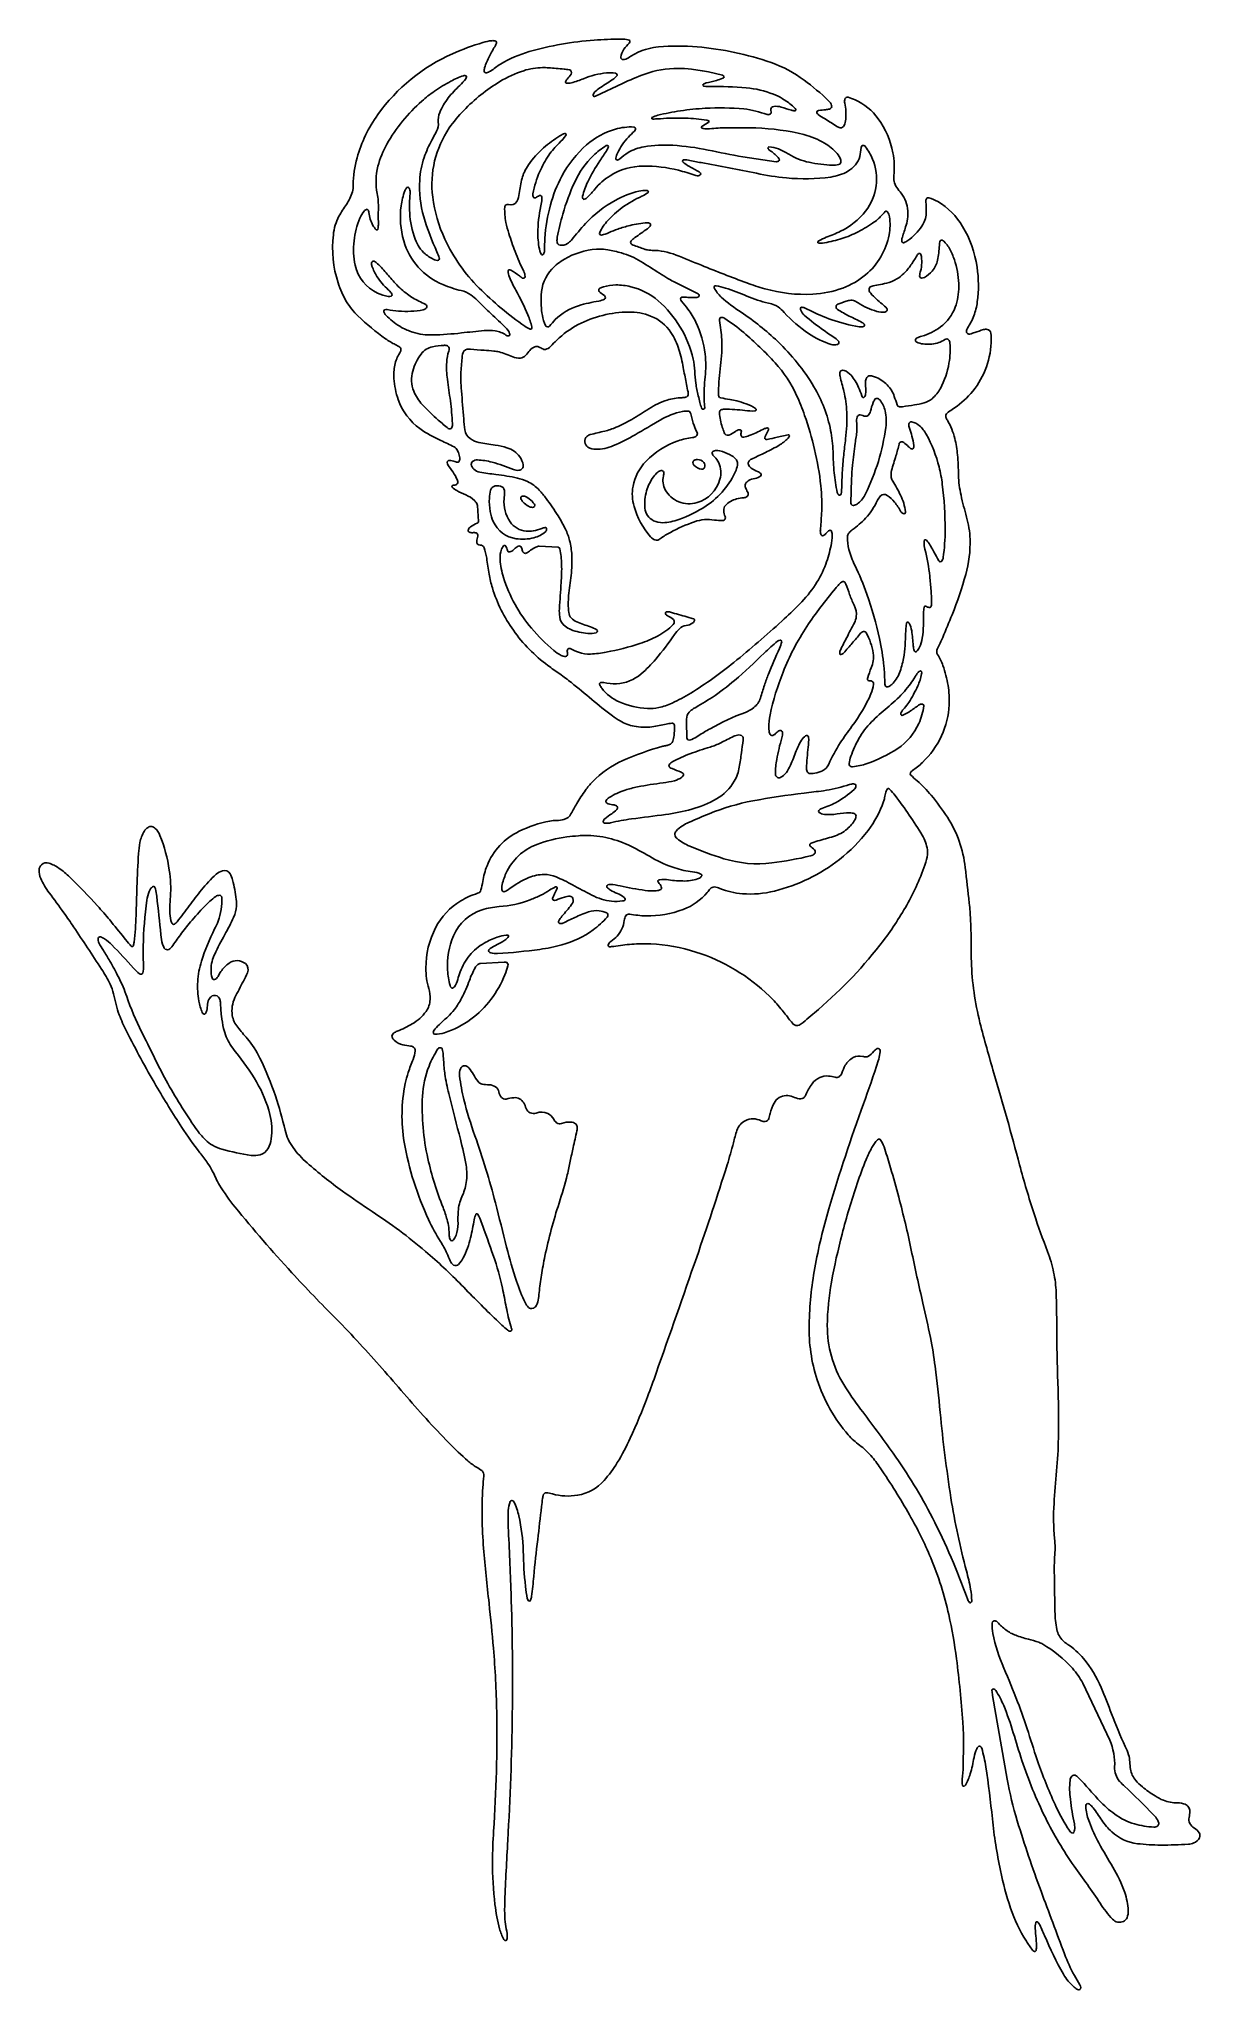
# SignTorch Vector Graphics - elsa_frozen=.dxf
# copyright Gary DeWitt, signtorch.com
# Model space of a CAD drawing. Extents: x 0 to 4.92, y 0 to 8.28.
import ezdxf

# ---------------------------------------------------------------- set-up
doc = ezdxf.new("R2010")
doc.units = 0
doc.layers.get('0').update_dxf_attribs({"linetype": 'CONTINUOUS'})

msp = doc.modelspace()

# ---------------------------------------------------------------- linework, layer by layer
for points in [[(1.9155, 8.14, -0.072406), (1.8987, 8.1327, -0.444963), (1.8892, 8.1387, -0.115475), (1.8902, 8.154, -0.048667), (1.9109, 8.2037, -0.012831), (1.9367, 8.2492, 0.111231), (1.9408, 8.2616, 0.340949), (1.9374, 8.267, 0.118781), (1.9209, 8.269, 0.043935), (1.883, 8.2611, 0.030507), (1.7547, 8.2137, 0.134917), (1.4377, 7.9555, 0.085009), (1.3493, 7.7723, 0.071635), (1.3334, 7.6567, -0.06816), (1.3296, 7.6277, -0.090661), (1.3041, 7.5744, 0.036622), (1.2729, 7.5242, 0.092857), (1.2489, 7.4453, 0.104696), (1.2688, 7.2421, 0.058397), (1.3051, 7.1614, 0.06746), (1.3531, 7.1014, 0.034862), (1.4705, 7.0041, 0.043697), (1.5118, 6.9796, -0.039782), (1.5309, 6.9685, -0.297379), (1.5355, 6.9572, -0.095851), (1.5303, 6.9443, 0.095743), (1.5096, 6.8928, 0.063809), (1.5058, 6.836, 0.068764), (1.524, 6.7465, 0.153651), (1.6161, 6.6233, 0.053891), (1.705, 6.5728, -0.019115), (1.7613, 6.5458, -0.109046), (1.7698, 6.5386, -0.072954), (1.7793, 6.5215, -0.060844), (1.7848, 6.4989, -0.125786), (1.783, 6.4857, -0.267999), (1.7778, 6.4816, -0.135716), (1.7646, 6.4833, 0.100303), (1.7404, 6.4882, 0.200772), (1.7338, 6.4855, 0.230566), (1.7318, 6.4795, 0.1368), (1.7397, 6.4609, -0.021462), (1.7618, 6.4305, -0.071668), (1.7769, 6.3987, -0.267887), (1.7746, 6.389, -0.25346), (1.7602, 6.3841, 0.287055), (1.7527, 6.381, 0.358273), (1.7531, 6.3749, 0.080383), (1.7722, 6.3602, 0.029117), (1.8112, 6.3419, -0.100594), (1.8472, 6.3184, -0.058278), (1.8568, 6.3063, -0.08582), (1.8608, 6.2966), (1.8648, 6.2286, -0.218244), (1.8594, 6.2224, 0.038439), (1.8308, 6.2066, 0.135185), (1.8214, 6.1959, 0.397675), (1.825, 6.1845, 0.167533), (1.8397, 6.1818, -0.113478), (1.8546, 6.1807, -0.413548), (1.8617, 6.1674, 0.046937), (1.857, 6.1445, 0.450587), (1.871, 6.1291, -0.137763), (1.882, 6.1262, -0.182555), (1.8886, 6.118, -0.040339), (1.8992, 6.0735, 0.00056), (1.9098, 6.0061, 0.035459), (1.9234, 5.9472, 0.08106), (2.0124, 5.7676, 0.077747), (2.1588, 5.6186, 0.008012), (2.2089, 5.5826, -0.016945), (2.2584, 5.5458, -0.007036), (2.3448, 5.4746, 0.014162), (2.4322, 5.4048, 0.032109), (2.4653, 5.383, 0.079174), (2.5248, 5.3607, 0.086838), (2.6002, 5.3585, 0.017347), (2.6607, 5.3695, -0.025314), (2.6841, 5.3734, -0.316331), (2.6941, 5.368, -0.117154), (2.6958, 5.3605, -0.022545), (2.6937, 5.3214, -0.061185), (2.6882, 5.2968, -0.208811), (2.6751, 5.2829, -0.064446), (2.6606, 5.2787, 0.030682), (2.6458, 5.2756, 0.037083), (2.476, 5.2148, 0.097643), (2.3478, 5.1246, 0.03413), (2.3183, 5.0893, 0.023181), (2.2812, 5.0326, 0.0092), (2.2567, 4.9893, -0.200309), (2.2267, 4.9652, -0.076189), (2.1968, 4.9613, 0.05531), (2.1668, 4.9586, 0.061731), (2.0365, 4.915, 0.190548), (1.9007, 4.7686, 0.052854), (1.8826, 4.7023, -0.027552), (1.8747, 4.6662, -0.256761), (1.8608, 4.652, 0.062857), (1.7892, 4.6199, 0.137404), (1.6828, 4.506, 0.121001), (1.6413, 4.3347, 0.06756), (1.6533, 4.2481, -0.07511), (1.6591, 4.2014, -0.152039), (1.642, 4.1511, -0.101152), (1.5836, 4.0979, -0.042986), (1.52, 4.0671, 0.079707), (1.5046, 4.0582, 0.127331), (1.4985, 4.0499, 0.167178), (1.4981, 4.042, 0.134901), (1.5064, 4.0285, 0.135175), (1.5436, 4.0089, 0.035087), (1.5768, 4.0041, -0.217329), (1.5927, 3.9953, -0.192984), (1.5958, 3.9835, -0.061534), (1.5868, 3.9476, 0.010585), (1.5666, 3.8917, 0.030604), (1.5538, 3.8446, 0.093663), (1.5496, 3.5969, 0.066968), (1.6528, 3.2676, 0.030673), (1.7034, 3.1748, -0.029895), (1.7307, 3.1249, -0.019384), (1.7445, 3.0923, 0.169452), (1.7591, 3.0749, 0.353501), (1.7799, 3.0779, 0.06514), (1.7992, 3.1051, 0.06658), (1.8311, 3.191, 0.011455), (1.8464, 3.2673, -0.054561), (1.8533, 3.2907, -0.335623), (1.8571, 3.2929, -0.240223), (1.8623, 3.2895, -0.041752), (1.8763, 3.2586, -0.001006), (1.9277, 3.1134, -0.032297), (1.9658, 2.9776, -0.00612), (1.982, 2.8962, 0.027895), (2.0018, 2.8156, -0.015925), (2.0053, 2.8028, -0.570048), (1.9965, 2.7943, -0.110039), (1.9882, 2.7987, -0.015761), (1.9406, 2.842, -0.007236), (1.7925, 2.99, 0.023617), (1.6396, 3.1331, 0.031661), (1.413, 3.3024, -0.011687), (1.2874, 3.3887, -0.024446), (1.1377, 3.5083, -0.053512), (1.0784, 3.5731, -0.100845), (1.0442, 3.6471, 0.021785), (1.0031, 3.7926, 0.034286), (0.9374, 3.9533, 0.060759), (0.8838, 4.0356, -0.000873), (0.8433, 4.084, -0.134842), (0.8205, 4.134, -0.154526), (0.8317, 4.2099, -0.010713), (0.8673, 4.279, 0.020655), (0.8851, 4.3153, 0.337865), (0.8758, 4.3536, 0.336096), (0.8071, 4.3559, 0.092118), (0.7718, 4.3196, 0.035703), (0.7622, 4.3027, -0.124578), (0.7497, 4.2877, -0.525091), (0.7349, 4.2929, -0.131616), (0.7346, 4.3633, -0.046794), (0.7457, 4.3936, -0.016126), (0.7886, 4.4768, 0.017706), (0.8261, 4.55, 0.097202), (0.838, 4.598, 0.040786), (0.8371, 4.6261, 0.035441), (0.8218, 4.7087, 0.065973), (0.8111, 4.7349, 0.345921), (0.7794, 4.7478, 0.113952), (0.7521, 4.7326, 0.038981), (0.6898, 4.667, 0.014718), (0.6378, 4.599, -0.014117), (0.586, 4.5309, -0.075828), (0.5755, 4.5214, -0.385901), (0.5664, 4.5227, -0.123004), (0.5598, 4.5366, -0.047367), (0.5558, 4.5756, -0.020209), (0.5578, 4.6366, 0.056211), (0.5534, 4.7499, 0.055997), (0.5135, 4.8979, 0.105367), (0.4938, 4.9276, 0.160749), (0.4787, 4.935, 0.174967), (0.4635, 4.9318, 0.119184), (0.4468, 4.9149, 0.089476), (0.4288, 4.8676, 0.029363), (0.4228, 4.8206, 0.009786), (0.4161, 4.6785, -0.000896), (0.4124, 4.5573, -0.022048), (0.4039, 4.4445, -0.025995), (0.4012, 4.4295, -0.496756), (0.3949, 4.4266, -0.094462), (0.3872, 4.433, -0.002766), (0.3618, 4.4636, -0.000321), (0.3004, 4.5388, 0.013531), (0.2488, 4.5986, 0.014641), (0.1311, 4.7205, 0.04135), (0.0848, 4.7588, 0.070185), (0.043, 4.7799, 0.281007), (0.0106, 4.7727, 0.190924), (0.0009, 4.7513, 0.119414), (0.0078, 4.7152, 0.054082), (0.0438, 4.6544, -0.005583), (0.1065, 4.5688, -0.007309), (0.1475, 4.5096, -0.003759), (0.2658, 4.3306, -0.030937), (0.3021, 4.2665, -0.051657), (0.3172, 4.225, -0.008726), (0.3276, 4.1804, 0.041163), (0.3408, 4.1366, 0.02226), (0.3717, 4.0676, 0.015796), (0.4968, 3.8366, 0.012526), (0.6064, 3.6591, 0.01982), (0.6828, 3.5516, -0.009), (0.7158, 3.5072, -0.037576), (0.7353, 3.4753, -0.010692), (0.7502, 3.4444, 0.030613), (0.7663, 3.4141, 0.032779), (0.8321, 3.3212, 0.015368), (1.0729, 3.0427, 0.01027), (1.2604, 2.8469, -0.011075), (1.3613, 2.7413, -0.008354), (1.5484, 2.5295, 0.016699), (1.7389, 2.3209, 0.018406), (1.8195, 2.2442, 0.045497), (1.8558, 2.2176, -0.016605), (1.8784, 2.2029, -0.18202), (1.8858, 2.1922, -0.08555), (1.8867, 2.1801, 0.009575), (1.8828, 2.1316, 0.037168), (1.8863, 1.8733, 0.004877), (1.9092, 1.6398, -0.005247), (1.9277, 1.4498, -0.017599), (1.9416, 1.1809, -0.020878), (1.9285, 0.6731, 0.015185), (1.9238, 0.5461, 0.031842), (1.9343, 0.3624, 0.033023), (1.9538, 0.2594, 0.061199), (1.9717, 0.2138, 0.330325), (1.9808, 0.2096, 0.279891), (1.985, 0.2135, 0.093132), (1.9865, 0.2297, 0.027547), (1.9805, 0.2696, -0.044209), (1.9758, 0.3096, -0.017057), (1.9762, 0.3777, -0.004527), (1.9887, 0.6338, 0.011254), (2.0078, 1.1708, 0.011791), (2.0024, 1.6837, 0.004042), (1.9905, 1.9636, -0.027696), (1.9909, 2.0336, -0.069825), (1.9985, 2.0713, -0.332404), (2.006, 2.0763, -0.272028), (2.0146, 2.0706, -0.058834), (2.0358, 2.0105, -0.049491), (2.0541, 1.8616, 0.0204), (2.0637, 1.7119, 0.023489), (2.0715, 1.6611, 0.120526), (2.0758, 1.6519, 0.567394), (2.0854, 1.6532, 0.06779), (2.0898, 1.6696, 0.009654), (2.099, 1.7539, -0.008135), (2.1156, 1.9106, 0.003272), (2.1317, 2.0504, -0.009477), (2.1362, 2.0853, -0.030521), (2.1392, 2.0998, -0.354227), (2.1516, 2.1086, -0.053344), (2.178, 2.1042, 0.111212), (2.285, 2.0987, 0.169796), (2.3969, 2.1608, 0.045981), (2.4529, 2.2367, 0.028332), (2.508, 2.3408, 0.017539), (2.5813, 2.5162, 0.005492), (2.6177, 2.6162, 0.00112), (2.7898, 3.1086, 0.007566), (2.919, 3.5, 0.013787), (2.9455, 3.5935, -0.014702), (2.9605, 3.6462, -0.2035), (2.996, 3.6875, -0.239949), (3.0633, 3.6868, 0.143679), (3.0799, 3.6835, 0.309463), (3.0963, 3.697, 0.015006), (3.1018, 3.7186, -0.065861), (3.1178, 3.7622, -0.27407), (3.1693, 3.7939, -0.102855), (3.1973, 3.7885, 0.058766), (3.2248, 3.7807, 0.105061), (3.2372, 3.7814, 0.142451), (3.2452, 3.7862, 0.089838), (3.2523, 3.7974, -0.067196), (3.2789, 3.8438, -0.118478), (3.3113, 3.87, -0.130681), (3.3485, 3.8769, -0.056885), (3.3776, 3.8714, 0.234554), (3.3934, 3.8739, 0.155422), (3.4052, 3.8896, -0.042701), (3.42, 3.9227, -0.150292), (3.4537, 3.9552, -0.175339), (3.4939, 3.9601, 0.057554), (3.509, 3.9584, 0.1219), (3.5161, 3.9602, 0.113513), (3.5412, 3.982, -0.133153), (3.5552, 3.9933, -0.522121), (3.5673, 3.9858, -0.047417), (3.5668, 3.9722, -0.046381), (3.5598, 3.9414, -0.007585), (3.4969, 3.7591, 0.01492), (3.3503, 3.3132, 0.027191), (3.2907, 3.0625, 0.03908), (3.2665, 2.8228, 0.084077), (3.3007, 2.5885, 0.050416), (3.3549, 2.4649, 0.050383), (3.4328, 2.3546, 0.057006), (3.4808, 2.3107, -0.059048), (3.5286, 2.2666, -0.02801), (3.5685, 2.2142, -0.019259), (3.6922, 2.0156, -0.029898), (3.7826, 1.8325, -0.045829), (3.8589, 1.592, -0.02153), (3.8916, 1.4044, -0.015199), (3.9183, 1.136, -0.012476), (3.9214, 1.0649, -0.014478), (3.9208, 1.0036, 0.008666), (3.9196, 0.9486, -0.032409), (3.9158, 0.8936, 0.082796), (3.9166, 0.8682, 0.3702), (3.9217, 0.8642, 0.255108), (3.9295, 0.8689, 0.060829), (3.9498, 0.9163, 0.030363), (3.9658, 0.9864, -0.069481), (3.9773, 1.0233, -0.121858), (3.9858, 1.0337, -0.308703), (3.9915, 1.034, -0.18329), (3.9984, 1.0249, -0.03587), (4.016, 0.9466, -0.012088), (4.0438, 0.7261, 0.026337), (4.0779, 0.5065, 0.027893), (4.1207, 0.3471, 0.064013), (4.1878, 0.2066, 0.017041), (4.2141, 0.1689, 0.102363), (4.2198, 0.1638, 0.511358), (4.229, 0.1679, 0.053228), (4.2308, 0.1866, 0.028187), (4.2279, 0.2291, -0.036839), (4.2257, 0.2715, -0.054581), (4.2275, 0.285, -0.471756), (4.2342, 0.2882, -0.163017), (4.2411, 0.2817, -0.026608), (4.2652, 0.2302, 0.034531), (4.3451, 0.0666, 0.088139), (4.3912, 0.0116, 0.024013), (4.4049, 0.0013, 0.669836), (4.4183, 0.0101, 0.086992), (4.4142, 0.0209, -0.009294), (4.3914, 0.0609, -0.035545), (4.3496, 0.1524, -0.000015), (4.2501, 0.4189, -0.015739), (4.1493, 0.717, -0.027097), (4.1058, 0.8946), (4.0448, 1.2496, -0.027388), (4.0417, 1.2701, -0.497267), (4.0488, 1.2766, -0.208195), (4.0581, 1.2704, -0.043837), (4.0916, 1.206, -0.026841), (4.1325, 1.0905, 0.008316), (4.169, 0.9735, 0.035), (4.2683, 0.7312, 0.038179), (4.3908, 0.5246, 0.00386), (4.4464, 0.4467, -0.012689), (4.5006, 0.3678, 0.042731), (4.5537, 0.2995, 0.15625), (4.5748, 0.2876, 0.162759), (4.5991, 0.2905, 0.180021), (4.6147, 0.3065, 0.118348), (4.6202, 0.3364, 0.070349), (4.6049, 0.4138, 0.052299), (4.5545, 0.5208, -0.011418), (4.4955, 0.6234, -0.033725), (4.4549, 0.7115, -0.054602), (4.4398, 0.7696, -0.129676), (4.4416, 0.786, -0.306741), (4.4478, 0.7902, -0.167572), (4.4562, 0.7874, -0.06958), (4.4708, 0.7726, -0.013658), (4.5079, 0.7197, 0.060386), (4.5498, 0.6705, 0.157981), (4.6585, 0.6204, 0.02933), (4.7578, 0.6145, 0.016425), (4.875, 0.6182, 0.080211), (4.8985, 0.6236, 0.180571), (4.9216, 0.6448, 0.266051), (4.9205, 0.6668, 0.117627), (4.9003, 0.6863, -0.133244), (4.8808, 0.7064, -0.197601), (4.8777, 0.7321, 0.070954), (4.8811, 0.7576, 0.145161), (4.8756, 0.7757, 0.150977), (4.8614, 0.7873, 0.10031), (4.8292, 0.7933, -0.099306), (4.7692, 0.8044, -0.047346), (4.7334, 0.8228, -0.028727), (4.6797, 0.8617, -0.040149), (4.6517, 0.8886, -0.148103), (4.6296, 0.9366, -0.018375), (4.6265, 0.9672, 0.056975), (4.6211, 0.9975, 0.038513), (4.6075, 1.0327, -0.023664), (4.549, 1.1718, 0.013456), (4.505, 1.2825, 0.071263), (4.4302, 1.4053, 0.075545), (4.3611, 1.4673, -0.046457), (4.3429, 1.4817, -0.155364), (4.3172, 1.5292, -0.040553), (4.309, 1.6047, -0.004532), (4.3078, 1.674, 0.003081), (4.3068, 1.7434, -0.007891), (4.3065, 1.8101, -0.020641), (4.3078, 1.8356, 0.04779), (4.3076, 1.9152, -0.040625), (4.3052, 2.0629, -0.006842), (4.3161, 2.2016, 0.019299), (4.3236, 2.3404, 0.012449), (4.3212, 2.577, -0.0081), (4.3168, 2.8136, 0.008088), (4.3141, 2.9576, 0.043435), (4.3036, 3.0442, 0.039548), (4.2777, 3.1318, -0.012411), (4.2208, 3.2916, -0.014608), (4.1591, 3.5002, 0.007384), (4.0501, 3.8892, -0.009597), (3.9912, 4.1032, -0.055198), (3.9548, 4.3625, -0.007192), (3.9532, 4.4685, 0.01977), (3.949, 4.5745, 0.007074), (3.9457, 4.6104, 0.001673), (3.9288, 4.7616, 0.057182), (3.9029, 4.873, 0.057648), (3.8527, 4.9747, 0.030036), (3.7844, 5.0678, 0.040737), (3.7248, 5.1287, -0.009904), (3.6977, 5.1532, -0.312711), (3.6958, 5.1625, -0.1495), (3.7044, 5.1729, 0.045291), (3.7468, 5.2066, 0.094055), (3.8283, 5.3206, 0.097326), (3.8604, 5.4522, 0.05099), (3.8558, 5.5334, 0.04714), (3.8338, 5.6186, 0.053453), (3.8114, 5.6646, -0.137151), (3.8077, 5.6769, -0.129282), (3.8111, 5.6905, 0.015167), (3.8228, 5.7136, 0.011118), (3.8335, 5.7378, 0.002834), (3.8728, 5.8339, 0.027181), (3.9309, 6.0047, 0.076624), (3.949, 6.1542, 0.061542), (3.9343, 6.2483, -0.013996), (3.9107, 6.3407, -0.049537), (3.9002, 6.4259, 0.01332), (3.8958, 6.5116, 0.042575), (3.8843, 6.5819, 0.071151), (3.8528, 6.6586, -0.057648), (3.8469, 6.6719, -0.295049), (3.8517, 6.6889, -0.041935), (3.8725, 6.7044, 0.073118), (3.9518, 6.7716, 0.084911), (4.013, 6.8709, 0.082825), (4.0388, 6.9876, 0.043666), (4.0374, 7.0281, 0.330017), (4.022, 7.0444, 0.122133), (4.006, 7.0433, 0.005024), (3.9689, 7.0309, -0.011287), (3.9487, 7.0245, -0.5096), (3.9335, 7.0362, -0.146275), (3.938, 7.0499, 0.062312), (3.9649, 7.1011, 0.057273), (3.9799, 7.161, 0.068824), (3.9788, 7.3089, 0.099376), (3.9173, 7.4813, 0.122917), (3.812, 7.5866, 0.07508), (3.7744, 7.6021, 0.305323), (3.7642, 7.5984, 0.190757), (3.761, 7.586, -0.045151), (3.7629, 7.5356, -0.137698), (3.7449, 7.4825, -0.088668), (3.6845, 7.4212, -0.047521), (3.6688, 7.4121, -0.460896), (3.6601, 7.4162, -0.142239), (3.6602, 7.4292, -0.005285), (3.6758, 7.4786, 0.091544), (3.6851, 7.5476, 0.156704), (3.6571, 7.6221, -0.005111), (3.6384, 7.6462, -0.116741), (3.6268, 7.6723, -0.072977), (3.6258, 7.6966, 0.074059), (3.6217, 7.7938, 0.108073), (3.56, 7.9378, 0.133961), (3.4614, 8.0182, 0.03475), (3.432, 8.0289, 0.403594), (3.4184, 8.0216, 0.134251), (3.4175, 8.0045, -0.075195), (3.4222, 7.9364, -0.083653), (3.4153, 7.9092, -0.347225), (3.3978, 7.8999, -0.099429), (3.384, 7.9054, 0.007308), (3.3341, 7.937, -0.006052), (3.3046, 7.9555, -0.196596), (3.2996, 7.9627, -0.442259), (3.3067, 7.9729, -0.011052), (3.3367, 7.976, 0.04517), (3.3533, 7.9789, 0.434867), (3.3617, 7.9947, 0.120223), (3.3491, 8.0143, 0.029243), (3.2454, 8.1017, 0.07727), (3.1057, 8.1759, 0.061998), (2.7917, 8.2429, 0.044478), (2.6284, 8.2425, 0.081306), (2.5416, 8.2199, 0.055472), (2.5011, 8.1964, -0.171391), (2.4769, 8.1889, -0.428265), (2.468, 8.199, -0.138021), (2.4808, 8.2326, -0.039457), (2.5035, 8.2587, 0.22774), (2.5065, 8.2669, 0.252243), (2.5038, 8.2709, 0.090057), (2.4918, 8.2746, 0.032703), (2.4671, 8.276, 0.016642), (2.3557, 8.2714, 0.050598), (2.0795, 8.2224, 0.066166), (1.9578, 8.1697, 0.033248), (1.9366, 8.155, -0.029325)], [(1.8127, 8.1193, -0.328225), (1.8143, 8.1161, -0.113916), (1.8105, 8.1075, -0.045243), (1.7848, 8.0788, 0.039193), (1.7364, 8.0261, 0.069285), (1.7002, 7.9638, 0.121283), (1.6941, 7.9227, -0.145128), (1.6867, 7.8848, -0.004461), (1.6668, 7.8476, 0.04275), (1.6341, 7.7733, 0.067586), (1.6152, 7.6769, 0.085074), (1.6326, 7.5215, 0.039641), (1.6885, 7.3729, -0.034587), (1.6984, 7.3475, -0.495092), (1.6907, 7.3368, -0.112988), (1.6778, 7.3393, -0.077196), (1.6387, 7.3644, -0.121687), (1.596, 7.4263, -0.078903), (1.5728, 7.5389, -0.033774), (1.5745, 7.62, 0.106417), (1.572, 7.6401, 0.148375), (1.5678, 7.646, 0.373862), (1.5611, 7.6455, 0.105982), (1.5526, 7.6322, 0.058127), (1.5363, 7.5681, 0.103524), (1.5474, 7.42, 0.228148), (1.7136, 7.2342, 0.038017), (1.7912, 7.2088, -0.085), (1.8315, 7.1912, -0.058231), (1.86, 7.1674, 0.015837), (1.9091, 7.1189, -0.001541), (1.9736, 7.0585, -0.076808), (1.9943, 7.0319, -0.097558), (1.9975, 7.022, -0.453427), (1.9927, 7.0166, -0.144381), (1.9811, 7.0202, 0.108908), (1.9357, 7.0378, 0.060923), (1.8892, 7.0392, 0.005448), (1.7918, 7.0291, -0.021545), (1.6707, 7.0206, -0.083232), (1.5859, 7.0324, -0.05163), (1.5386, 7.0528, -0.062913), (1.4781, 7.0976, -0.098389), (1.4627, 7.1194, -0.39637), (1.4652, 7.1266, -0.170051), (1.4774, 7.1283, 0.030813), (1.5255, 7.1218, 0.061179), (1.6298, 7.1269, 0.193217), (1.6435, 7.1354, 0.452497), (1.6405, 7.1495, 0.017662), (1.6108, 7.1646, -0.052909), (1.563, 7.1934, -0.043417), (1.5126, 7.239, -0.014689), (1.4728, 7.2843, 0.039882), (1.4308, 7.3276, 0.087159), (1.4219, 7.333, 0.484167), (1.4113, 7.3268, 0.122049), (1.4128, 7.3121, 0.056198), (1.434, 7.2691, 0.065436), (1.4819, 7.2123, -0.039786), (1.4946, 7.1987, -0.132037), (1.4978, 7.1912, -0.352424), (1.4942, 7.1849, -0.141519), (1.4817, 7.1839, -0.054533), (1.4368, 7.1982, -0.241438), (1.3415, 7.3163, -0.080493), (1.3368, 7.4196, -0.067683), (1.3616, 7.5165, -0.077458), (1.379, 7.5455, -0.110618), (1.3894, 7.5535, -0.330219), (1.3942, 7.5525, -0.157593), (1.3999, 7.5396, 0.09963), (1.4168, 7.4856, 0.075595), (1.431, 7.4671, 0.391439), (1.4361, 7.467, 0.148469), (1.4377, 7.4696, 0.043898), (1.4394, 7.4796, 0.026456), (1.4399, 7.4952, -0.014005), (1.44, 7.5575, 0.056797), (1.4348, 7.62, -0.112696), (1.4381, 7.7364, -0.066169), (1.4759, 7.8297, -0.082262), (1.6242, 8.0127, -0.031204), (1.6776, 8.0545, -0.025838), (1.7474, 8.0972, -0.042748), (1.8003, 8.1204, -0.206803)], [(2.1366, 8.1547, -0.017753), (2.1612, 8.1539, -0.006604), (2.2272, 8.1486, -0.017077), (2.2488, 8.1459, -0.527841), (2.2574, 8.1275, -0.069654), (2.2405, 8.1062, 0.171754), (2.2338, 8.0931, 0.419226), (2.2373, 8.0886, 0.096015), (2.2587, 8.0903, 0.030142), (2.31, 8.1078, -0.070518), (2.4077, 8.1326, -0.071206), (2.4455, 8.1313, -0.31266), (2.4522, 8.1247, -0.25194), (2.4502, 8.1185, -0.04773), (2.4247, 8.0982, 0.005444), (2.3684, 8.0608, 0.142628), (2.3508, 8.0396, 0.219652), (2.3509, 8.0348, 0.270517), (2.3543, 8.0325, 0.054678), (2.3569, 8.0327, 0.035044), (2.3608, 8.0336), (2.4748, 8.0876, -0.025027), (2.5694, 8.127, -0.086004), (2.7103, 8.1516, -0.029665), (2.7671, 8.1483, -0.022639), (2.8405, 8.1362), (2.8998, 8.1226, -0.161843), (2.9052, 8.1175, -0.278341), (2.905, 8.113, -0.151288), (2.9004, 8.1093, -0.030755), (2.8733, 8.1004, -0.007749), (2.8296, 8.0896, 0.099619), (2.8193, 8.085, 0.194465), (2.8164, 8.0805, 0.295192), (2.8178, 8.0771, 0.128935), (2.8221, 8.0756, 0.024435), (2.8458, 8.0746, -0.022558), (3, 8.0688, -0.073276), (3.1158, 8.0418, -0.043281), (3.1526, 8.0235, -0.033744), (3.1955, 7.9931, -0.07918), (3.2098, 7.9771, -0.380401), (3.209, 7.9721, -0.199265), (3.2057, 7.9711, -0.046562), (3.1914, 7.9739, -0.010179), (3.1486, 7.9873, 0.127352), (3.1169, 7.9896, 0.132744), (3.1074, 7.9851, 0.197544), (3.1042, 7.9786, 0.093297), (3.1054, 7.9671, -0.378863), (3.1005, 7.9566, -0.181916), (3.088, 7.9559, 0.00784), (3.0405, 7.9702, 0.046326), (2.9899, 7.9795, 0.036893), (2.8262, 7.9822, 0.022226), (2.7211, 7.9715, 0.023927), (2.6248, 7.9526, 0.073549), (2.6002, 7.9426, 0.524226), (2.5999, 7.9378, 0.135025), (2.6018, 7.937, 0.039457), (2.6088, 7.9366, 0.015053), (2.6356, 7.9379, -0.029176), (2.7427, 7.9403, -0.026018), (2.8324, 7.9323, -0.124215), (2.8411, 7.9287, -0.373667), (2.8418, 7.9257, -0.125213), (2.8363, 7.9198, -0.036793), (2.8128, 7.9068, 0.447657), (2.8107, 7.8999, 0.229265), (2.8166, 7.8961, 0.054816), (2.8448, 7.8956, -0.019505), (2.9159, 7.8995, -0.011104), (3.0408, 7.8986, -0.053844), (3.2448, 7.8705, -0.07372), (3.3316, 7.8347, -0.077165), (3.3848, 7.7906, -0.103912), (3.4006, 7.7627, -0.185761), (3.3999, 7.7498, -0.233112), (3.3918, 7.7432, -0.067772), (3.3662, 7.7407, -0.040743), (3.2661, 7.753, -0.08978), (3.1808, 7.7874, 0.048744), (3.1365, 7.8095, 0.076177), (3.0964, 7.8183, 0.557636), (3.0922, 7.8123, 0.152649), (3.0998, 7.8034, -0.070609), (3.1356, 7.773, -0.129216), (3.1404, 7.7634, -0.288625), (3.1387, 7.7586, -0.103221), (3.1345, 7.7565, -0.062432), (3.1268, 7.7556), (2.9858, 7.7766, -0.011234), (2.8378, 7.8049, 0.038185), (2.6885, 7.8251, 0.055082), (2.5666, 7.8188, 0.093721), (2.4987, 7.7941, 0.055596), (2.4637, 7.7677, -0.146374), (2.4538, 7.7627, -0.549146), (2.4463, 7.7708, -0.041787), (2.4538, 7.7916, -0.041377), (2.474, 7.8276, -0.040881), (2.5001, 7.8601, -0.014596), (2.5256, 7.8855, 0.155089), (2.53, 7.8934, 0.460866), (2.5227, 7.9028, 0.080589), (2.4448, 7.8936, 0.111096), (2.323, 7.8272, 0.090727), (2.2179, 7.6945, 0.055789), (2.1695, 7.5722, 0.051007), (2.1461, 7.4304, 0.011079), (2.144, 7.377, -0.118876), (2.1406, 7.364, -0.156447), (2.1377, 7.3612, -0.343288), (2.1313, 7.3625, -0.122754), (2.1244, 7.3764, -0.05562), (2.1163, 7.4514, -0.052813), (2.129, 7.5679, 0.034612), (2.1333, 7.5969, 0.068509), (2.1327, 7.6066, 0.47159), (2.1229, 7.6119, 0.065448), (2.1072, 7.6029, -0.459453), (2.0975, 7.605, -0.174577), (2.0952, 7.6198, -0.054952), (2.1244, 7.7134, -0.04615), (2.1628, 7.7831, -0.054398), (2.2066, 7.8345, 0.049686), (2.2349, 7.8672, 0.323649), (2.2349, 7.8745, 0.330023), (2.2306, 7.8758, 0.057287), (2.2098, 7.8656, 0.035746), (2.1408, 7.8141, 0.064047), (2.0771, 7.743, 0.037808), (2.0589, 7.7115, 0.049212), (2.0492, 7.6852, 0.036336), (2.0373, 7.6208, -0.097175), (2.0268, 7.5871, -0.373629), (1.9914, 7.5738, 0.229175), (1.9819, 7.5729, 0.250008), (1.9757, 7.5624, 0.064147), (1.981, 7.498, 0.023125), (1.9934, 7.4507, 0.013995), (2.0197, 7.3744, 0.027255), (2.0564, 7.2906, -0.111101), (2.062, 7.2684, -0.617451), (2.0503, 7.2622, -0.008839), (2.0385, 7.2709, 0.027567), (2.0013, 7.2961, 0.179486), (1.9943, 7.2975, 0.378625), (1.99, 7.2921, 0.088041), (1.9957, 7.2664, 0.027084), (2.0231, 7.21, -0.026633), (2.0739, 7.1053, -0.037999), (2.0908, 7.0548, -0.249839), (2.0888, 7.0465, -0.314239), (2.0836, 7.0453, -0.058298), (2.0608, 7.0576, -0.042478), (1.8673, 7.2197, -0.088724), (1.722, 7.4268, -0.076597), (1.6702, 7.6058, -0.184693), (1.7408, 7.8986, -0.041504), (1.8017, 7.9732, -0.065147), (1.9549, 8.0953, -0.056906), (2.0561, 8.1417, -0.077931)], [(3.4981, 7.8244, -0.170693), (3.5062, 7.8188, -0.058194), (3.5356, 7.767, -0.272055), (3.5063, 7.5461, -0.116158), (3.3994, 7.4603, -0.023004), (3.3395, 7.435, 0.050719), (3.308, 7.4196, 0.049324), (3.3038, 7.4164, 0.61336), (3.3053, 7.4112, 0.079436), (3.3227, 7.4107, 0.042117), (3.3964, 7.4267, 0.039009), (3.4657, 7.454, 0.035853), (3.5358, 7.4946, 0.027812), (3.5571, 7.5109, 0.035249), (3.5721, 7.5258, -0.01024), (3.5887, 7.5438, -0.477155), (3.5987, 7.543, -0.112411), (3.6072, 7.5214, -0.08465), (3.6058, 7.4454, -0.173974), (3.506, 7.2758, -0.085416), (3.4089, 7.2197, -0.075306), (3.2819, 7.1936, -0.082796), (3.0787, 7.2165, -0.019523), (3.0024, 7.2415, -0.007598), (2.8102, 7.3163, 0.001731), (2.7024, 7.3597, 0.09337), (2.6006, 7.3796, -0.036429), (2.5817, 7.3811, -0.048306), (2.5678, 7.3846, -0.001919), (2.5203, 7.4019, -0.152419), (2.5102, 7.4097, -0.377996), (2.5113, 7.4197, -0.024596), (2.528, 7.4335, -0.011946), (2.581, 7.471, 0.093686), (2.5926, 7.4824, 0.176546), (2.5944, 7.4894, 0.249462), (2.5916, 7.4937, 0.140744), (2.5801, 7.4963, 0.047088), (2.5072, 7.485, 0.019323), (2.455, 7.4696, 0.026552), (2.4182, 7.455, -0.059183), (2.3855, 7.4444, -0.309746), (2.3789, 7.4472, -0.260183), (2.3784, 7.4556, -0.070268), (2.4123, 7.5057, -0.054145), (2.4742, 7.5609, -0.046362), (2.5578, 7.6096, 0.046316), (2.5828, 7.6242, 0.287251), (2.5848, 7.6289, 0.353452), (2.5791, 7.6339, 0.069909), (2.5448, 7.6306, 0.06752), (2.4443, 7.5916, 0.080602), (2.3187, 7.4929, 0.015841), (2.2586, 7.4234, -0.080642), (2.2414, 7.408, -0.188752), (2.2103, 7.4019, -0.339929), (2.1975, 7.4159, -0.06964), (2.1987, 7.4359, -0.020075), (2.2221, 7.5334, -0.039541), (2.2726, 7.6694, -0.090391), (2.3518, 7.7816, -0.055398), (2.4056, 7.8238, -0.256752), (2.4134, 7.8242, -0.350197), (2.4152, 7.8204, -0.079647), (2.4089, 7.8048, -0.014776), (2.3789, 7.7586, 0.039175), (2.3276, 7.6701, 0.051738), (2.3057, 7.6092, 0.281499), (2.3096, 7.597, 0.290765), (2.3146, 7.5962, 0.091652), (2.3271, 7.6048, 0.02709), (2.3582, 7.6393, -0.084803), (2.4229, 7.6962, -0.136837), (2.5639, 7.7369, -0.063512), (2.712, 7.7194, -0.025481), (2.7823, 7.698, 0.153443), (2.8007, 7.6972, 0.174772), (2.8057, 7.7007, 0.323773), (2.8056, 7.7072, 0.097381), (2.7996, 7.7127, 0.016752), (2.7587, 7.7358, -0.063554), (2.7308, 7.7551, -0.411429), (2.7304, 7.7612, -0.155637), (2.7333, 7.7629, -0.067365), (2.7408, 7.7636, -0.040487), (2.7545, 7.762, 0.006497), (2.8088, 7.7516, -0.007819), (3.0432, 7.7063, 0.027551), (3.1703, 7.6869, 0.058228), (3.3587, 7.6907, 0.093724), (3.43, 7.7145, 0.094853), (3.4638, 7.743, 0.108988), (3.4811, 7.7775, 0.050559), (3.4867, 7.8154, -0.246146), (3.4916, 7.8238, -0.117713), (3.4943, 7.8247, -0.088536)], [(2.3761, 7.3849, -0.041156), (2.4127, 7.3816, -0.025419), (2.4707, 7.3684, -0.069873), (2.5522, 7.3326, -0.003217), (2.6321, 7.2825, 0.007614), (2.6681, 7.2604, 0.012317), (2.6908, 7.2476), (2.7958, 7.1956, -0.171925), (2.8009, 7.1881, -0.312774), (2.7991, 7.1832, -0.138537), (2.7902, 7.18, -0.03419), (2.7525, 7.18, 0.012081), (2.7285, 7.1811, 0.421678), (2.7214, 7.1741, 0.17408), (2.7252, 7.1637, -0.006377), (2.7528, 7.1296, -0.058061), (2.7863, 7.0753, -0.07864), (2.8254, 6.9392, -0.06011), (2.8256, 6.8424, 0.039105), (2.8218, 6.7456, 0.012619), (2.8239, 6.7126, -0.376297), (2.8188, 6.7056, -0.396806), (2.8098, 6.711, -0.01632), (2.8038, 6.7346, 0.016036), (2.7967, 6.7628, -0.040289), (2.786, 6.8159, -0.018177), (2.7818, 6.8674, 0.045179), (2.7748, 6.9186, 0.159199), (2.6259, 7.166, 0.120082), (2.5102, 7.2254, 0.060166), (2.4471, 7.2327, 0.071426), (2.3941, 7.2249, 0.033659), (2.3797, 7.2195, 0.516877), (2.3768, 7.2046, 0.072958), (2.3958, 7.1898, -0.252265), (2.4028, 7.1787, -0.301156), (2.3993, 7.1726, -0.074904), (2.3748, 7.1646, 0.030611), (2.2892, 7.1448, 0.124897), (2.1903, 7.0857, 0.028683), (2.166, 7.0584, -0.249283), (2.1574, 7.0547, -0.274669), (2.1484, 7.061, -0.063252), (2.1354, 7.1036, -0.052504), (2.1299, 7.189, -0.177987), (2.1758, 7.2999, -0.075599), (2.2288, 7.3424, -0.112044), (2.3648, 7.3846, -0.012708), (2.3694, 7.3849, -0.008857)], [(3.8192, 7.4104, -0.097108), (3.8224, 7.4204, -0.364872), (3.8296, 7.4232, -0.125116), (3.8399, 7.4166, -0.07289), (3.8673, 7.3764, -0.041723), (3.8864, 7.3273, -0.070974), (3.9014, 7.2258, -0.088566), (3.8861, 7.1383, -0.145554), (3.8239, 7.0544, -0.095372), (3.7448, 7.0158, 0.045186), (3.7241, 7.0081, 0.182456), (3.7176, 7.0014, 0.259632), (3.7183, 6.9946, 0.174115), (3.7293, 6.9869, 0.089261), (3.787, 6.9816, 0.130398), (3.8425, 7.0015, -0.370882), (3.8575, 6.9999, -0.170311), (3.8635, 6.9863, -0.062566), (3.8597, 6.9011, -0.07893), (3.8233, 6.794, -0.097297), (3.7879, 6.7501, -0.103548), (3.7544, 6.7322, -0.04124), (3.7128, 6.7236, 0.013552), (3.6624, 6.7161, -0.086575), (3.6497, 6.7161, -0.275139), (3.6395, 6.7248, -0.000557), (3.6278, 6.7596, 0.115795), (3.5974, 6.8087, 0.105221), (3.5442, 6.8433, 0.072863), (3.5265, 6.8473, 0.354305), (3.5079, 6.8345, 0.113982), (3.5061, 6.8023, -0.085952), (3.506, 6.77, -0.112548), (3.5003, 6.7565, -0.389034), (3.4956, 6.7555, -0.182147), (3.4896, 6.763, 0.022587), (3.4763, 6.7984, 0.075172), (3.4443, 6.8499, 0.130538), (3.4153, 6.87, 0.157053), (3.4046, 6.8704, 0.291737), (3.3968, 6.8616, 0.104099), (3.3976, 6.8453, -0.00383), (3.4137, 6.782, -0.050883), (3.4261, 6.6936, -0.039903), (3.4213, 6.5799, 0.001865), (3.4132, 6.5111, 0.015918), (3.4071, 6.4369, 0.005021), (3.4054, 6.3948, -0.003134), (3.4038, 6.3527, -0.180095), (3.3992, 6.3419, -0.385972), (3.3932, 6.3415, -0.172444), (3.3861, 6.3524, -0.036644), (3.3729, 6.4364, -0.013742), (3.3679, 6.5264, 0.042121), (3.3579, 6.6159, 0.08548), (3.2869, 6.8006, 0.068291), (3.1328, 6.9936, 0.044731), (2.978, 7.1166, -0.03793), (2.8938, 7.1816, -0.094689), (2.8645, 7.2203, -0.327512), (2.8658, 7.2276, -0.239112), (2.8718, 7.2294, -0.034056), (2.912, 7.2195, -0.025313), (3.0021, 7.1854, 0.049965), (3.0937, 7.1559, -0.040034), (3.1212, 7.1476, -0.070292), (3.1356, 7.1396, -0.045925), (3.1607, 7.1163, 0.061284), (3.2643, 7.0266, 0.071336), (3.3601, 6.9805, 0.135979), (3.3847, 6.9796, 0.128746), (3.3905, 6.9827, 0.351977), (3.392, 6.9925, 0.110947), (3.3814, 7.0039, -0.002567), (3.3303, 7.0392, -0.025611), (3.2457, 7.105, -0.111469), (3.2309, 7.1251, -0.130077), (3.2296, 7.1337, -0.259705), (3.2322, 7.1375, -0.132095), (3.236, 7.1382, -0.06225), (3.2438, 7.1366, -0.04137), (3.2675, 7.1264, 0.03869), (3.3622, 7.0852, 0.041016), (3.4793, 7.0551, 0.133773), (3.4971, 7.0568, 0.156552), (3.5017, 7.0605, 0.2941), (3.5017, 7.0638, 0.136818), (3.4906, 7.074, 0.004956), (3.4368, 7.1006, -0.035214), (3.3875, 7.1289, -0.183332), (3.3809, 7.1381, -0.388579), (3.3877, 7.151, -0.001634), (3.4243, 7.1639, -0.059449), (3.4433, 7.1681, -0.105001), (3.4543, 7.1669, -0.067944), (3.474, 7.1572, 0.080054), (3.5539, 7.1205, 0.097687), (3.587, 7.1179, 0.273083), (3.5971, 7.1256, 0.268679), (3.5961, 7.1328, 0.066779), (3.5764, 7.152, -0.053465), (3.5276, 7.1972, -0.150359), (3.521, 7.2122, -0.358749), (3.5301, 7.2265, -0.0425), (3.561, 7.2337, 0.022341), (3.5948, 7.2401, 0.079738), (3.6386, 7.2582, 0.057382), (3.6683, 7.2815, 0.046097), (3.6985, 7.3174, 0.025637), (3.723, 7.3569, -0.116069), (3.7308, 7.3655, -0.529954), (3.7409, 7.3616, -0.128869), (3.7388, 7.2916, 0.055335), (3.7351, 7.2709, 0.414624), (3.743, 7.2619, 0.139178), (3.7552, 7.2645, 0.097216), (3.7887, 7.2917, 0.122631), (3.8109, 7.3377, 0.040587), (3.8188, 7.4006, 0.008885), (3.8189, 7.4055, -0.025732)], [(2.5014, 7.1179, -0.095319), (2.5946, 7.1008, -0.157225), (2.6808, 7.0306, -0.068145), (2.7143, 6.9593, -0.032162), (2.7331, 6.8821, 0.004207), (2.7448, 6.8192, 0.008195), (2.7515, 6.7871, -0.041006), (2.7539, 6.7704, -0.376672), (2.7429, 6.7561, -0.042685), (2.727, 6.7545, 0.070389), (2.6642, 6.7443, 0.071324), (2.587, 6.7077, -0.014475), (2.5144, 6.6625, -0.029491), (2.4482, 6.629, -0.042838), (2.3997, 6.6127, 0.000096), (2.3386, 6.5979, 0.122745), (2.3246, 6.5905, 0.504971), (2.3288, 6.5448, 0.136533), (2.3618, 6.5356, 0.102621), (2.437, 6.5511, 0.029578), (2.5289, 6.5975, 0.001387), (2.6349, 6.6594, -0.081012), (2.7294, 6.6961, -0.08582), (2.7551, 6.6971, -0.247395), (2.7628, 6.6916, -0.069361), (2.7665, 6.6806, 0.03789), (2.7787, 6.6359, 0.037443), (2.7914, 6.6072, -0.401289), (2.7867, 6.5905, -0.107487), (2.7718, 6.5855, 0.059931), (2.7107, 6.5714, 0.11146), (2.575, 6.4848, 0.151608), (2.5198, 6.3787, 0.114485), (2.524, 6.2934, 0.111628), (2.5945, 6.1643, 0.107355), (2.6128, 6.1508, 0.207671), (2.625, 6.1507, 0.058209), (2.6358, 6.1568, -0.035759), (2.6781, 6.1833, -0.03707), (2.7809, 6.2283, -0.127208), (2.8648, 6.2356, 0.043982), (2.8997, 6.2329, 0.18851), (2.9075, 6.236, 0.315097), (2.9104, 6.2499, -0.082234), (2.9042, 6.2752, -0.212958), (2.9121, 6.2973, -0.138471), (2.9593, 6.3251, -0.050083), (2.9893, 6.3299, 0.160256), (3.0045, 6.3359, 0.359732), (3.0074, 6.351, -0.019531), (2.9983, 6.3691, -0.139501), (2.9959, 6.3852, -0.175168), (3.0019, 6.3968, -0.148559), (3.0291, 6.41, 0.087657), (3.0577, 6.4199, 0.138149), (3.063, 6.4252, 0.335602), (3.0621, 6.4322, 0.10266), (3.0482, 6.4413, -0.057252), (3.021, 6.456, -0.154061), (3.0094, 6.4711, -0.23167), (3.0108, 6.484, -0.142484), (3.0216, 6.4936, -0.000208), (3.0734, 6.5182, 0.016279), (3.1339, 6.5494, 0.063314), (3.1723, 6.5777, 0.0668), (3.182, 6.5899, 0.575279), (3.1778, 6.5976), (3.1308, 6.5866, -0.02495), (3.0889, 6.5777, -0.144), (3.0814, 6.5787, -0.366084), (3.0783, 6.5849, -0.061687), (3.0824, 6.5955, 0.005181), (3.094, 6.6176, 0.554796), (3.0888, 6.6261, 0.032608), (3.0867, 6.626, 0.038056), (3.0848, 6.6256, 0.0542), (3.0701, 6.6198, -0.026744), (3.0128, 6.5936, -0.051784), (2.9891, 6.587, -0.403256), (2.9778, 6.5947, -0.140286), (2.9788, 6.6084, 0.586356), (2.9699, 6.6187, 0.125204), (2.9542, 6.6112, -0.106856), (2.9256, 6.5962, -0.392898), (2.9064, 6.6061, -0.006495), (2.8985, 6.629, -0.058876), (2.8859, 6.6909, -0.309615), (2.8924, 6.7023, -0.115445), (2.9075, 6.7057, -0.029379), (2.9943, 6.7001, 0.038089), (3.036, 6.6981, 0.270507), (3.0414, 6.7014, 0.388713), (3.0395, 6.7085, 0.055925), (3.0001, 6.7281, 0.020708), (2.9598, 6.7409, 0.029312), (2.9306, 6.7471, -0.008587), (2.8919, 6.7536, -0.231069), (2.8838, 6.7596, -0.102029), (2.8828, 6.7631, -0.021834), (2.8823, 6.7801, -0.030054), (2.8907, 6.8906, 0.043508), (2.8961, 7.0014, 0.029465), (2.8922, 7.0416, -0.01068), (2.8868, 7.0816, -0.085847), (2.8873, 7.0909, -0.336926), (2.8925, 7.0951, -0.153393), (2.9085, 7.0908, -0.035204), (2.9898, 7.0306, -0.031046), (3.122, 6.9024, -0.077036), (3.2135, 6.7642, -0.024309), (3.2476, 6.6794, -0.025308), (3.2898, 6.5343, -0.0313), (3.3162, 6.3809, -0.040829), (3.3193, 6.2615, -0.009448), (3.3142, 6.1927, 0.090689), (3.3157, 6.1755, 0.174844), (3.3198, 6.1697, 0.30912), (3.3278, 6.1696, 0.085076), (3.34, 6.1811, -0.127608), (3.3531, 6.1916, -0.461353), (3.3621, 6.1873, -0.070117), (3.3642, 6.1706, -0.044826), (3.3595, 6.1273, -0.03958), (3.3372, 6.0484, -0.056241), (3.2934, 5.9615, -0.05119), (3.2261, 5.8786, -0.012229), (3.1511, 5.807, -0.013068), (2.9475, 5.6314, -0.03378), (2.7645, 5.5013, -0.029866), (2.6852, 5.459, -0.052733), (2.6287, 5.4399, -0.066498), (2.5815, 5.4358, -0.093178), (2.4611, 5.4641, -0.124299), (2.3876, 5.5216, -0.05445), (2.3784, 5.5367, -0.446231), (2.3822, 5.5457, -0.139787), (2.3956, 5.5464, 0.063622), (2.4492, 5.5413, 0.17266), (2.5543, 5.5826, 0.039462), (2.6161, 5.6455, 0.022166), (2.6956, 5.7496, -0.046857), (2.7168, 5.7746, -0.169762), (2.7448, 5.7878, 0.140478), (2.7735, 5.7993, 0.153374), (2.7802, 5.8089, 0.304136), (2.7784, 5.815, 0.084508), (2.7762, 5.8162, 0.019675), (2.7658, 5.8196, -0.001999), (2.6956, 5.8397, 0.002826), (2.6781, 5.8447, 0.081826), (2.6627, 5.8464, 0.517509), (2.6576, 5.8383, 0.216343), (2.6684, 5.8282, -0.132755), (2.6912, 5.813, -0.390013), (2.6907, 5.7929, -0.082035), (2.6236, 5.7431, -0.038136), (2.5493, 5.7119, -0.034816), (2.4064, 5.675, -0.031068), (2.3396, 5.667, -0.102178), (2.2885, 5.6744, -0.034728), (2.2532, 5.6901, 0.384866), (2.2434, 5.6877, 0.233728), (2.2416, 5.6741, -0.204489), (2.2406, 5.6605, -0.290885), (2.2339, 5.6566, -0.106417), (2.2148, 5.6615, -0.059914), (2.1834, 5.6822, -0.041324), (2.0892, 5.7762, -0.050084), (2.0195, 5.8775, -0.049373), (1.9704, 5.9921, -0.059547), (1.956, 6.0682, -0.106553), (1.9623, 6.1114, -0.082712), (1.9705, 6.1257, -0.552611), (1.9805, 6.1244, -0.045432), (1.9869, 6.1064, 0.405334), (1.9975, 6.1, 0.163348), (2.0137, 6.1098, -0.081496), (2.0281, 6.1222, -0.107522), (2.0378, 6.1255, -0.220214), (2.0428, 6.1239, -0.182224), (2.0493, 6.1109, 0.156801), (2.0551, 6.0975, 0.342845), (2.067, 6.0952, 0.044473), (2.0857, 6.107, -0.04916), (2.1081, 6.1208, -0.091589), (2.1218, 6.1246), (2.2028, 6.1206, -0.260523), (2.209, 6.1136, -0.047592), (2.217, 6.0466, -0.023941), (2.2151, 5.9701, 0.002184), (2.2076, 5.8591, 0.048922), (2.2088, 5.8242, 0.19919), (2.2318, 5.7846, 0.069536), (2.2566, 5.7706, 0.074414), (2.3281, 5.7542, 0.087348), (2.3634, 5.7576, 0.362728), (2.3689, 5.7656, 0.246596), (2.3658, 5.7703, 0.044494), (2.3389, 5.7824, -0.010629), (2.2813, 5.8037, -0.118443), (2.2574, 5.8205, -0.154226), (2.2473, 5.8432, -0.052023), (2.2468, 5.9151, -0.010124), (2.2569, 6.0007, 0.049391), (2.2602, 6.0867, 0.044843), (2.2509, 6.148, 0.053735), (2.2334, 6.1966, 0.026914), (2.2018, 6.2533, 0.019391), (2.151, 6.3275, 0.027295), (2.1223, 6.362, 0.095817), (2.0721, 6.3987, 0.054539), (2.0295, 6.4133, 0.026604), (1.9387, 6.4288, -0.009016), (1.8707, 6.438, -0.157315), (1.8441, 6.4513, -0.167018), (1.8341, 6.4714, -0.275062), (1.8397, 6.4845, -0.169661), (1.8598, 6.4906, -0.055601), (1.9218, 6.481, -0.032967), (2.0123, 6.4499, 0.126159), (2.0361, 6.4465, 0.425779), (2.0538, 6.4692, 0.120854), (2.0398, 6.5036, 0.165808), (1.9853, 6.5422, 0.038741), (1.9346, 6.553, -0.017535), (1.8664, 6.5646, -0.101843), (1.8289, 6.5807, -0.214231), (1.8064, 6.6183, -0.00982), (1.8018, 6.6646, 0.001965), (1.792, 6.7833, -0.036708), (1.7908, 6.8736, -0.015604), (1.7968, 6.9387, -0.317325), (1.8158, 6.9597, -0.082206), (1.8304, 6.9605, 0.011989), (1.8882, 6.9555, -0.006311), (1.9292, 6.9525, -0.042465), (1.9516, 6.9486, -0.043241), (2.0095, 6.928, 0.132772), (2.0422, 6.9225, 0.193772), (2.0647, 6.9343, 0.007676), (2.082, 6.9553, -0.136888), (2.1031, 6.9704, -0.201252), (2.1211, 6.9695, -0.019218), (2.1367, 6.9614, 0.176068), (2.1481, 6.9594, 0.165149), (2.1704, 6.9717, -0.015707), (2.1964, 6.9985, -0.071704), (2.2875, 7.0643, -0.119068)], [(1.7247, 6.9766, -0.154211), (1.7361, 6.9721, -0.219614), (1.74, 6.9641, -0.081745), (1.7383, 6.9521, 0.061226), (1.7296, 6.9046, 0.049988), (1.7326, 6.8325, -0.002103), (1.7453, 6.7407, -0.020361), (1.7541, 6.6447, -0.113731), (1.7511, 6.6275, -0.496524), (1.7364, 6.6238, -0.012291), (1.6941, 6.6593, -0.024041), (1.6262, 6.7254, -0.091989), (1.5902, 6.782, -0.168089), (1.5858, 6.8675, -0.087788), (1.6213, 6.9398, -0.188657), (1.6698, 6.9705, -0.03336), (1.7178, 6.9766, -0.015044), (1.7215, 6.9767, -0.017564)], [(3.5545, 6.7517, -0.188273), (3.5665, 6.7448, -0.115664), (3.5887, 6.6984, -0.08757), (3.5917, 6.6284, -0.041383), (3.5601, 6.4845, -0.037479), (3.506, 6.3463, -0.112417), (3.4748, 6.3071, -0.064848), (3.4597, 6.298, -0.50441), (3.4428, 6.3076), (3.4468, 6.4096, -0.015891), (3.4507, 6.4678, -0.009863), (3.4617, 6.5611, -0.007904), (3.4658, 6.5878, 0.029569), (3.4688, 6.6146, 0.038919), (3.4677, 6.6549, -0.152654), (3.472, 6.6762, -0.322635), (3.4833, 6.6816, -0.051005), (3.4938, 6.6786, 0.075286), (3.5062, 6.6757, 0.2095), (3.5164, 6.6792, 0.148737), (3.5268, 6.697, -0.027891), (3.5378, 6.7336, -0.100085), (3.5473, 6.7491, -0.248282)], [(3.6894, 6.643, -0.432983), (3.7009, 6.6518, -0.143541), (3.7346, 6.6356, -0.083379), (3.7635, 6.5991, -0.065382), (3.8178, 6.4606, -0.029678), (3.8314, 6.3876, -0.031154), (3.8434, 6.1933, -0.035181), (3.8352, 6.0769, -0.120768), (3.8291, 6.0617, -0.54476), (3.8169, 6.0623, -0.010989), (3.7959, 6.1005, 0.035793), (3.7676, 6.1465, 0.147556), (3.7602, 6.1522, 0.36945), (3.7565, 6.1508, 0.131564), (3.7539, 6.1411, 0.058543), (3.7576, 6.112, -0.032445), (3.7781, 5.9967, -0.010055), (3.7836, 5.9364, -0.012476), (3.7858, 5.8876, -0.061377), (3.784, 5.8701, -0.41236), (3.7753, 5.8646, -0.079418), (3.763, 5.8695, 0.340179), (3.7558, 5.8686, 0.160146), (3.7538, 5.8646, 0.031098), (3.7516, 5.8423, 0.011643), (3.751, 5.7885, -0.047528), (3.7465, 5.7349, -0.058241), (3.7346, 5.6956, -0.112247), (3.7219, 5.6783, -0.556263), (3.7116, 5.6814, -0.043467), (3.7081, 5.7024, 0.012553), (3.7015, 5.7656, 0.096995), (3.6908, 5.7975, 0.1838), (3.6853, 5.802, 0.339041), (3.6814, 5.8007, 0.110432), (3.6793, 5.7955, 0.024563), (3.6768, 5.7706, 0.000847), (3.6734, 5.703, -0.033705), (3.667, 5.6486, -0.045242), (3.6496, 5.5867, -0.11206), (3.6174, 5.5384, -0.057698), (3.6046, 5.5287, -0.507592), (3.5888, 5.5356, -0.055051), (3.587, 5.5516, 0.024424), (3.5838, 5.6156, 0.029517), (3.5651, 5.7329, 0.030876), (3.5114, 5.9207, 0.027054), (3.4602, 6.0435, -0.049345), (3.4356, 6.1108, -0.06362), (3.4291, 6.1631, -0.172228), (3.4358, 6.1819, -0.073402), (3.4496, 6.1945, 0.061309), (3.5061, 6.2435, 0.072449), (3.5566, 6.3191, -0.089676), (3.5698, 6.3376, -0.354972), (3.5978, 6.3401, -0.076704), (3.6284, 6.3116, -0.037821), (3.6559, 6.2709, 0.167768), (3.6652, 6.2627, 0.578884), (3.6756, 6.2708, 0.078225), (3.6542, 6.3409, 0.026434), (3.6212, 6.4004, -0.094188), (3.6151, 6.4163, -0.114414), (3.6164, 6.4457, -0.008246), (3.6349, 6.508, 0.026264), (3.6479, 6.558, -0.299021), (3.6572, 6.5674, -0.23486), (3.6678, 6.5646, -0.006739), (3.6883, 6.5464, 0.044095), (3.7002, 6.5373, 0.411952), (3.7079, 6.539, 0.168751), (3.7108, 6.551, 0.049012), (3.7028, 6.5919, 0.016844), (3.6918, 6.6246, -0.115201)], [(2.8733, 6.5302, -0.087136), (2.8998, 6.5262, -0.054511), (2.9383, 6.5083, -0.09915), (2.9579, 6.4905, -0.165826), (2.9627, 6.4751, -0.096311), (2.9565, 6.4468, -0.069966), (2.9055, 6.3632, -0.07585), (2.8298, 6.2952, -0.059447), (2.7138, 6.2376, -0.07447), (2.6459, 6.2243, -0.1291), (2.6065, 6.2328, -0.258192), (2.5704, 6.2858, -0.095205), (2.5776, 6.3596, -0.081026), (2.6062, 6.4188, -0.071015), (2.6245, 6.4383, -0.125551), (2.6397, 6.4452, -0.446423), (2.65, 6.4372, -0.077134), (2.6487, 6.4225, 0.187836), (2.6564, 6.3642, 0.172538), (2.7138, 6.3131, 0.17053), (2.7914, 6.3095, 0.258352), (2.8883, 6.4084, 0.168486), (2.8838, 6.4776, 0.115041), (2.8644, 6.5044, -0.163838), (2.8553, 6.5198, -0.323571), (2.8581, 6.5259, -0.126545)], [(2.7934, 6.4922, -0.214144), (2.8201, 6.4802, -0.296525), (2.8234, 6.4585, -0.327832), (2.8102, 6.4511, -0.192468), (2.7783, 6.4687, -0.153713), (2.7741, 6.479, -0.301258), (2.7798, 6.4892, -0.066916), (2.7856, 6.4913, -0.052741)], [(1.9224, 6.3732, -0.172511), (1.9391, 6.3808, -0.130145), (1.9628, 6.3766, -0.316539), (1.9754, 6.3547, -0.000364), (1.9728, 6.3256, 0.17427), (1.9981, 6.2283, 0.224357), (2.0668, 6.188, 0.065761), (2.097, 6.1893, 0.053187), (2.1328, 6.1996, -0.05826), (2.1469, 6.2035, -0.445273), (2.1534, 6.1983, -0.227979), (2.1482, 6.1861, -0.118061), (2.0994, 6.1602, -0.101216), (2.0236, 6.1563, -0.25142), (1.9271, 6.2286, -0.067739), (1.914, 6.2712, -0.052765), (1.9106, 6.3282, -0.052719), (1.9157, 6.3618, -0.137541)], [(2.0519, 6.3371, -0.137132), (2.0669, 6.3335, -0.067492), (2.0914, 6.3149, -0.051984), (2.1013, 6.3029, -0.612898), (2.0934, 6.289, -0.120039), (2.0771, 6.2938, -0.065922), (2.0529, 6.3124, -0.127669), (2.0444, 6.3269, -0.486836)], [(3.3976, 5.9673, -0.109203), (3.4098, 5.9752, -0.280324), (3.4158, 5.974, -0.122068), (3.4224, 5.9641, -0.004197), (3.4382, 5.9194, 0.036274), (3.4575, 5.874, -0.146653), (3.4666, 5.8256, -0.093255), (3.4589, 5.8, -0.001423), (3.4259, 5.7369, 0.011099), (3.3994, 5.6835, 0.063511), (3.3962, 5.6736, 0.184038), (3.3974, 5.6666, 0.322866), (3.4013, 5.665, 0.157343), (3.4132, 5.6719, 0.003412), (3.4491, 5.713, 0.001484), (3.4851, 5.7549, -0.153086), (3.4969, 5.7623, -0.343915), (3.5088, 5.7572, -0.088873), (3.538, 5.6705, -0.067806), (3.5384, 5.6383, -0.069951), (3.5303, 5.6083, 0.025419), (3.5152, 5.5669, 0.132174), (3.5148, 5.5583, 0.386014), (3.5215, 5.5537, -0.209784), (3.5358, 5.5494, -0.257759), (3.54, 5.5386, -0.068013), (3.5288, 5.4986, -0.060151), (3.4479, 5.3604, 0.019416), (3.3985, 5.2897, 0.038496), (3.3496, 5.1992, -0.119794), (3.3338, 5.1787, -0.082261), (3.3161, 5.1688, -0.047727), (3.2824, 5.1601, -0.09913), (3.2664, 5.1608, -0.200204), (3.2598, 5.1656, -0.143635), (3.2556, 5.1816, -0.02566), (3.2629, 5.2718, 0.049896), (3.2642, 5.314, 0.266704), (3.2595, 5.321, 0.286663), (3.251, 5.3202, 0.092483), (3.2346, 5.3018, 0.051109), (3.2059, 5.2414, -0.029983), (3.1798, 5.1798, -0.139888), (3.1473, 5.1441, -0.384372), (3.1278, 5.1476, -0.171054), (3.1235, 5.1608, -0.039203), (3.1293, 5.2196, -0.026564), (3.1509, 5.3116, 0.09455), (3.1532, 5.3352, 0.217266), (3.1494, 5.3418, 0.238797), (3.1425, 5.3428, 0.139638), (3.1273, 5.3326, -0.13016), (3.1124, 5.3221, -0.443198), (3.0993, 5.3289, -0.059161), (3.0957, 5.3545, -0.057786), (3.101, 5.4089, -0.040997), (3.1558, 5.5897, -0.052677), (3.2575, 5.7844, -0.02895), (3.3778, 5.9446, -0.004181), (3.3932, 5.9625, -0.015184)], [(3.1481, 5.7246, -0.298575), (3.1502, 5.7192, -0.052846), (3.1408, 5.6906, 0.008792), (3.0942, 5.582, 0.020809), (3.0773, 5.535, 0.000252), (3.0601, 5.4801, -0.152893), (3.0321, 5.4398, -0.075318), (2.9961, 5.4196, 0.037574), (2.8466, 5.3501, 0.014253), (2.7966, 5.3202, -0.02879), (2.7693, 5.3049, -0.097917), (2.7575, 5.3018, -0.326213), (2.7495, 5.307, -0.094507), (2.7475, 5.3176, 0.012003), (2.7467, 5.3607, -0.017408), (2.7465, 5.3913, -0.177364), (2.7583, 5.4209, -0.084533), (2.7764, 5.4353, 0.021369), (2.8552, 5.4833, 0.028672), (2.9505, 5.5553, 0.02007), (3.076, 5.6709, -0.026357), (3.1324, 5.7215, -0.169554), (3.1438, 5.7256, -0.057359), (3.1466, 5.7253, -0.100223)], [(3.7286, 5.589, -0.090934), (3.7368, 5.595, -0.447504), (3.7431, 5.5925, -0.137954), (3.7438, 5.5826, -0.054866), (3.7271, 5.5315, -0.037557), (3.6891, 5.4621, -0.034524), (3.6706, 5.4375, 0.028723), (3.6563, 5.4189, 0.40879), (3.6583, 5.408, 0.270444), (3.6646, 5.4075, 0.043106), (3.697, 5.4262, -0.007306), (3.736, 5.4527, -0.223412), (3.7479, 5.4544, -0.36541), (3.7527, 5.4471, -0.073093), (3.7318, 5.3726, -0.142363), (3.6421, 5.2666, -0.063214), (3.5121, 5.2023, -0.058274), (3.4512, 5.1889, -0.264162), (3.4378, 5.1948, -0.200213), (3.4359, 5.2025, -0.048545), (3.4437, 5.2331, -0.038889), (3.4776, 5.3082, -0.072281), (3.5312, 5.3793, -0.023987), (3.5979, 5.4392, 0.034531), (3.6633, 5.5006, 0.021636), (3.6908, 5.533, 0.025775), (3.7113, 5.5622, 0.016666), (3.7193, 5.576, -0.065508)], [(2.8919, 5.2904, -0.001408), (2.9467, 5.3181, -0.108099), (2.9689, 5.3237, -0.123463), (2.9799, 5.3214, -0.177854), (2.9853, 5.3156, -0.139791), (2.9872, 5.3019, 0.003442), (2.9796, 5.2477, -0.008971), (2.9705, 5.1877, -0.086848), (2.9493, 5.1277, -0.137437), (2.8737, 5.0524, -0.059097), (2.7686, 5.0089, -0.036668), (2.6581, 4.9865, 0.001654), (2.5136, 4.9674, 0.023646), (2.4249, 4.9512, -0.066988), (2.4025, 4.949, -0.120508), (2.3955, 4.951, -0.331154), (2.3929, 4.9568, -0.1774), (2.4004, 4.9683, -0.003047), (2.4293, 4.9896, 0.028017), (2.4507, 5.0071, 0.383704), (2.4519, 5.0201, 0.218564), (2.4398, 5.0268, -0.066047), (2.4148, 5.032, -0.084148), (2.4076, 5.0359, -0.388648), (2.4061, 5.0461, -0.109163), (2.4187, 5.0583, -0.058674), (2.4865, 5.0897, -0.031182), (2.539, 5.1033, -0.015381), (2.6475, 5.1208, 0.027209), (2.6952, 5.1297, 0.101013), (2.7268, 5.1446, 0.147844), (2.7333, 5.1534, 0.255012), (2.7323, 5.16, 0.144823), (2.7239, 5.166, -0.014954), (2.6855, 5.1809, -0.041683), (2.676, 5.1858, -0.406417), (2.6734, 5.1968, -0.13583), (2.6885, 5.2112, -0.035143), (2.7611, 5.2437, -0.015032), (2.8468, 5.2723, 0.044957)], [(3.5923, 5.0814, -0.100784), (3.5984, 5.0947, -0.325196), (3.6032, 5.0962, -0.125292), (3.6083, 5.0929, -0.021851), (3.6308, 5.0666, -0.031146), (3.7462, 4.8982, -0.098941), (3.7679, 4.8371, -0.111632), (3.7647, 4.7958, -0.051564), (3.6865, 4.6126, -0.035624), (3.5814, 4.4516, -0.053559), (3.3058, 4.1593, 0.000301), (3.2415, 4.1043, -0.069769), (3.2237, 4.0929, -0.318479), (3.1995, 4.0974, -0.028353), (3.1838, 4.1156, 0.005829), (3.1472, 4.1621, 0.030085), (3.0988, 4.2154, 0.116739), (2.7863, 4.4029, 0.064629), (2.5951, 4.4375, 0.034207), (2.5145, 4.436, 0.01749), (2.4378, 4.4266, -0.050382), (2.4201, 4.4256, -0.497834), (2.4148, 4.4334, -0.171402), (2.4257, 4.4474, 0.140518), (2.4728, 4.501, 0.08618), (2.4828, 4.537, -0.102692), (2.4888, 4.5562, -0.32451), (2.5051, 4.5638, 0.04248), (2.5746, 4.5564, 0.096819), (2.7329, 4.5837, 0.125958), (2.8344, 4.6554, 0.00347), (2.8482, 4.6718, -0.242762), (2.8646, 4.6788, -0.081358), (2.8884, 4.6731, 0.080813), (2.9835, 4.6501, 0.079643), (3.1198, 4.6615, 0.105658), (3.3953, 4.7956, 0.064308), (3.5164, 4.9183, 0.079966), (3.5819, 5.0408, 0.026591), (3.5867, 5.0576, -0.002036)], [(3.4428, 5.1148, -0.077858), (3.4589, 5.1157, -0.430358), (3.4653, 5.1076, -0.17081), (3.4573, 5.0927, -0.062079), (3.3778, 5.0361, -0.051048), (3.32, 5.0122, 0.177786), (3.3074, 5.0027, 0.411214), (3.309, 4.995, 0.120249), (3.3311, 4.987, 0.069573), (3.3852, 4.9887, -0.04182), (3.4391, 4.9933, -0.079836), (3.4579, 4.9904, -0.331872), (3.4656, 4.9794, -0.126195), (3.4615, 4.9654, -0.082902), (3.4277, 4.9247, -0.106198), (3.3701, 4.8933, -0.004823), (3.3031, 4.8742, 0.043941), (3.2726, 4.8629, 0.246884), (3.269, 4.858, 0.267703), (3.2711, 4.8523, -0.02562), (3.2887, 4.8365, -0.185424), (3.2928, 4.8271, -0.231396), (3.2896, 4.8195, -0.12014), (3.2729, 4.8109, -0.027296), (3.109, 4.7811, -0.10667), (2.9046, 4.7989, -0.027294), (2.76, 4.8523, -0.063966), (2.7066, 4.884, -0.212509), (2.6975, 4.9012, -0.196701), (2.7023, 4.9158, -0.081218), (2.7298, 4.9389, -0.029078), (2.7555, 4.9524, -0.008958), (2.8422, 4.9895, -0.049798), (3.0275, 5.0442, -0.019265), (3.2454, 5.077, 0.00785), (3.3273, 5.0874, 0.039893), (3.4258, 5.1096, 0.008418), (3.4342, 5.1124, -0.030299)], [(2.3161, 4.8974, -0.057586), (2.4162, 4.8859, -0.058328), (2.5099, 4.8521, -0.016716), (2.6016, 4.8025, 0.054229), (2.6968, 4.7599, 0.024134), (2.7355, 4.7494, 0.026463), (2.7715, 4.7435, -0.07823), (2.8079, 4.7336, -0.409814), (2.8109, 4.7258, -0.19896), (2.8012, 4.7163, -0.092825), (2.7394, 4.7042, -0.039455), (2.6704, 4.7092, 0.069073), (2.6331, 4.7096, 0.135793), (2.6261, 4.7067, 0.299428), (2.6249, 4.7032, 0.146094), (2.6309, 4.6935, -0.179462), (2.6408, 4.6746, -0.314815), (2.6375, 4.6682, -0.102501), (2.6178, 4.6627, -0.051748), (2.5714, 4.6642, -0.022093), (2.4648, 4.6836, 0.036482), (2.424, 4.6898, 0.129379), (2.4124, 4.6877, 0.498898), (2.4102, 4.6772, 0.075669), (2.4238, 4.6656, 0.04707), (2.4533, 4.6511, -0.076145), (2.4818, 4.6349, -0.160094), (2.4866, 4.6277, -0.313175), (2.485, 4.6232, -0.122341), (2.4755, 4.6194, -0.06098), (2.4292, 4.6187, -0.094199), (2.3453, 4.6441, -0.004023), (2.2628, 4.6881, 0.023928), (2.1932, 4.7217, 0.10231), (2.1423, 4.7319, 0.098315), (2.0785, 4.7189, 0.064947), (1.9938, 4.6696, -0.065135), (1.9762, 4.6593, -0.435423), (1.9652, 4.6643, -0.12791), (1.9639, 4.6822, -0.060097), (1.981, 4.7366, -0.20023), (2.1124, 4.8594, -0.056476), (2.2391, 4.8909, -0.011648), (2.2883, 4.8962, -0.020822)], [(0.4734, 4.6707, -0.119606), (0.4827, 4.6798, -0.423337), (0.4924, 4.6772, -0.078418), (0.4947, 4.6709, -0.016447), (0.4999, 4.6392, -0.010992), (0.5173, 4.476, 0.052844), (0.525, 4.4356, 0.061599), (0.5322, 4.4195, 0.399563), (0.5517, 4.4142, 0.116257), (0.5636, 4.4247, -0.004264), (0.6005, 4.4759, -0.017066), (0.6434, 4.5303, -0.013382), (0.7023, 4.5962, -0.044836), (0.7499, 4.6384, -0.169888), (0.7663, 4.6435, -0.393118), (0.7764, 4.6335, -0.098148), (0.7604, 4.5343, -0.029452), (0.7455, 4.5006, 0.043077), (0.6898, 4.3641, 0.058982), (0.6737, 4.2774, 0.063014), (0.6787, 4.195, 0.048263), (0.6929, 4.1459, 0.258892), (0.7008, 4.1395, 0.285748), (0.7065, 4.1418, 0.113343), (0.7123, 4.1551, 0.032369), (0.7156, 4.1821, -0.146738), (0.7248, 4.2077, -0.165412), (0.74, 4.2182, -0.381438), (0.7667, 4.2052, -0.088601), (0.7699, 4.1906, 0.021114), (0.7747, 4.1308, 0.024642), (0.7836, 4.0788, 0.085486), (0.8116, 4.0108, 0.03267), (0.8343, 3.9794, -0.041053), (0.9231, 3.8522, -0.068584), (0.9798, 3.7143, -0.098596), (0.9858, 3.6102, -0.092822), (0.9721, 3.5695, -0.195954), (0.9385, 3.5427, -0.108891), (0.9006, 3.54, -0.032026), (0.7757, 3.5667, -0.060255), (0.7364, 3.5831, -0.068555), (0.7067, 3.6058, -0.043135), (0.6664, 3.6541, -0.027009), (0.5402, 3.8577, -0.012317), (0.4871, 3.9607, 0.004592), (0.4356, 4.0645, -0.036517), (0.3727, 4.2144, 0.037451), (0.3387, 4.2951, 0.010668), (0.3013, 4.3643, 0.015763), (0.2736, 4.4097, -0.02261), (0.2546, 4.4419, -0.176944), (0.2518, 4.4616, -0.448998), (0.2618, 4.4672, -0.066593), (0.279, 4.4586, -0.048985), (0.3095, 4.4333, -0.014332), (0.4018, 4.3346, 0.04461), (0.4272, 4.3105, 0.202447), (0.435, 4.3084, 0.312653), (0.4406, 4.3135, 0.065623), (0.4439, 4.3464, -0.002481), (0.4425, 4.3958, -0.011772), (0.4425, 4.4273, -0.027435), (0.4579, 4.6225, -0.063111), (0.4678, 4.6596, -0.020546), (0.4705, 4.6655, -0.02211)], [(2.1654, 4.665, -0.045073), (2.1912, 4.6788, -0.286893), (2.1962, 4.678, -0.297121), (2.1975, 4.6734, -0.049698), (2.1873, 4.6493, 0.038113), (2.179, 4.631, 0.456386), (2.1839, 4.6223, 0.147592), (2.1933, 4.6231, -0.016945), (2.2286, 4.6359, -0.074936), (2.2524, 4.6398, -0.348678), (2.2652, 4.6299, -0.23356), (2.2595, 4.6042, -0.008101), (2.2184, 4.5545, 0.038974), (2.2045, 4.5354, 0.503565), (2.2088, 4.5245, 0.174332), (2.2228, 4.5257, 0.003826), (2.2731, 4.5495, -0.030655), (2.3311, 4.5732, -0.114759), (2.3758, 4.5776, -0.069136), (2.4084, 4.5687, -0.288754), (2.4133, 4.5615, -0.192068), (2.4095, 4.5506, -0.05628), (2.3505, 4.4968, -0.089792), (2.218, 4.4332, -0.033317), (2.1248, 4.4141, -0.018961), (1.9446, 4.3965, -0.086565), (1.9168, 4.3996, -0.133762), (1.9089, 4.4045, -0.361365), (1.9084, 4.4127, -0.095847), (1.9137, 4.4176, -0.020134), (1.9435, 4.4345, 0.020629), (1.9763, 4.4531, 0.121497), (1.9918, 4.4689, 0.564003), (1.9885, 4.4749, 0.045066), (1.9818, 4.4746, 0.047092), (1.9443, 4.4659, 0.0516), (1.8886, 4.4408, 0.087386), (1.8273, 4.389, 0.086316), (1.7868, 4.3186, 0.021116), (1.7765, 4.2863, -0.084451), (1.7622, 4.2555, -0.163402), (1.7548, 4.25, -0.288809), (1.7495, 4.2513, -0.127717), (1.7439, 4.2613, -0.048262), (1.7334, 4.3254, -0.118919), (1.7588, 4.4723, -0.217243), (1.8803, 4.5819, -0.060042), (1.9517, 4.5955, 0.074116), (2.0837, 4.6243, 0.024875), (2.1293, 4.6442, 0.029798)], [(1.9805, 4.3601, -0.425388), (1.9893, 4.3447, -0.020504), (1.9763, 4.3068, -0.142539), (1.8316, 4.1177, -0.080968), (1.7198, 4.0606, -0.081319), (1.6792, 4.0545, -0.398957), (1.6724, 4.0613, -0.174558), (1.6751, 4.0699, -0.043984), (1.6986, 4.0957, 0.000581), (1.734, 4.1282, 0.042926), (1.7626, 4.1595, 0.044869), (1.7929, 4.2073, 0.03076), (1.826, 4.2828, -0.036349), (1.8499, 4.3356, -0.113639), (1.8623, 4.3497, -0.045691), (1.868, 4.353, -0.06007), (1.8728, 4.3546), (1.9738, 4.3606, -0.016901), (1.9787, 4.3604, -0.043628)], [(1.7054, 3.9965, -0.244137), (1.7103, 3.9917, -0.064403), (1.7148, 3.9676, 0.008832), (1.7195, 3.9055, 0.018556), (1.7233, 3.8762, 0.019793), (1.741, 3.7919, 0.001506), (1.7877, 3.6089, -0.019088), (1.8115, 3.4994, -0.082132), (1.8124, 3.4245, -0.072617), (1.794, 3.364, 0.096371), (1.7784, 3.3028, 0.022362), (1.7777, 3.2516, -0.100217), (1.7692, 3.2011, -0.0708), (1.7582, 3.1814, -0.5447), (1.7451, 3.1824, -0.121792), (1.7408, 3.1991, 0.063691), (1.7312, 3.2676, 0.027918), (1.714, 3.3192, -0.03927), (1.6499, 3.5268, -0.067014), (1.6269, 3.7909, -0.083324), (1.6546, 3.9189, -0.05), (1.6926, 3.9919, -0.334005)], [(1.8062, 3.9206, -0.212594), (1.8239, 3.9114, -0.036764), (1.8428, 3.8836, 0.03004), (1.8627, 3.8535, 0.185084), (1.8804, 3.8424, 0.047228), (1.9093, 3.8395, -0.151189), (1.937, 3.8308, -0.195603), (1.951, 3.8094, 0.121535), (1.9618, 3.7862, 0.29085), (1.9817, 3.7794, -0.03421), (2.0141, 3.785, -0.14863), (2.0382, 3.7802, -0.144838), (2.0562, 3.7625, -0.041649), (2.0666, 3.7394, 0.20487), (2.0838, 3.7208, 0.196314), (2.1097, 3.7199, -0.199843), (2.1579, 3.7178, -0.163908), (2.1835, 3.6935, 0.105624), (2.1957, 3.6789, 0.263723), (2.217, 3.6757, -0.108701), (2.2566, 3.6816, -0.140793), (2.2758, 3.6746, -0.212974), (2.2828, 3.6626, -0.082054), (2.2817, 3.6444, 0.000679), (2.2658, 3.5736, 0.008341), (2.2539, 3.5159, -0.016592), (2.2411, 3.4583, -0.014634), (2.2061, 3.3376, 0.025914), (2.1462, 3.1122, 0.012574), (2.1314, 3.0322, 0.013736), (2.1218, 2.9584, -0.006064), (2.1181, 2.926, -0.147224), (2.1057, 2.8982, -0.130513), (2.0958, 2.8915, -0.2812), (2.076, 2.8956, -0.098362), (2.0617, 2.9157, -0.024699), (2.0262, 3.0064, -0.019286), (1.9839, 3.1508, 0.000858), (1.9361, 3.3392, 0.023583), (1.8491, 3.6236, -0.024795), (1.8026, 3.7769, -0.033677), (1.7845, 3.878, -0.116652), (1.7881, 3.9077, -0.150451), (1.7956, 3.9176, -0.17185)], [(3.5329, 3.5738, -0.055912), (3.5563, 3.6064, -0.273301), (3.5647, 3.609, -0.215573), (3.5713, 3.6039, -0.041991), (3.5876, 3.5661, -0.009902), (3.612, 3.488, -0.006225), (3.6468, 3.3626, -0.013188), (3.6998, 3.1381, 0.005388), (3.7493, 2.9128, -0.006712), (3.7809, 2.7674, -0.019052), (3.8008, 2.6456, -0.007304), (3.8223, 2.4501, 0.015202), (3.8679, 2.0878, 0.027075), (3.9339, 1.7776, -0.020596), (3.9514, 1.7003, -0.045422), (3.956, 1.6502, -0.281299), (3.9514, 1.6427, -0.356065), (3.9468, 1.6437, -0.083152), (3.9379, 1.6595, 0.031903), (3.7892, 2.0033, 0.037352), (3.6228, 2.2766, 0.005991), (3.485, 2.4643, -0.022024), (3.414, 2.5676, -0.142993), (3.3437, 2.8187, -0.042488), (3.3614, 3.0031, -0.018666), (3.4063, 3.206, -0.017319), (3.4703, 3.4206, -0.015832), (3.5085, 3.5231, -0.030821)], [(4.0552, 1.5657, -0.177331), (4.0658, 1.5598, 0.054483), (4.1011, 1.5269, 0.071887), (4.1428, 1.5043, 0.026209), (4.1963, 1.4877, -0.020243), (4.2401, 1.4746, -0.047799), (4.2578, 1.4666, -0.082299), (4.3831, 1.3643, -0.054492), (4.4278, 1.3006), (4.5418, 1.0596, -0.108895), (4.5621, 0.9454, 0.184623), (4.582, 0.8862, 0.025405), (4.5854, 0.8824, 0.00507), (4.6038, 0.8646, -0.008997), (4.727, 0.7432, -0.055876), (4.7442, 0.7212, -0.096495), (4.7493, 0.7079, -0.266647), (4.745, 0.6964, -0.188536), (4.7282, 0.6907, -0.057162), (4.6467, 0.7042, -0.088755), (4.563, 0.7453, -0.045803), (4.4966, 0.804, -0.010359), (4.4539, 0.8512, 0.012045), (4.411, 0.8983, 0.051456), (4.3987, 0.9088, 0.380114), (4.3808, 0.9066, 0.157729), (4.373, 0.8886, 0.055705), (4.3743, 0.8085, 0.019058), (4.3916, 0.7047, -0.087008), (4.3924, 0.6783, -0.110763), (4.3886, 0.6682, -0.383067), (4.3805, 0.6661, -0.131731), (4.3701, 0.6756, -0.032919), (4.3149, 0.7757, -0.012582), (4.2748, 0.8673, -0.01274), (4.2398, 0.9596, -0.009229), (4.1964, 1.0915, 0.0173), (4.1508, 1.2226, 0.011034), (4.0921, 1.3651, -0.054499), (4.0459, 1.5121, -0.063793), (4.0429, 1.5558, -0.274672), (4.0491, 1.5649, -0.078471), (4.0519, 1.5657, -0.070663)]]:
    msp.add_lwpolyline(points, format="xyb", close=True)

doc.saveas('drawing.dxf')
